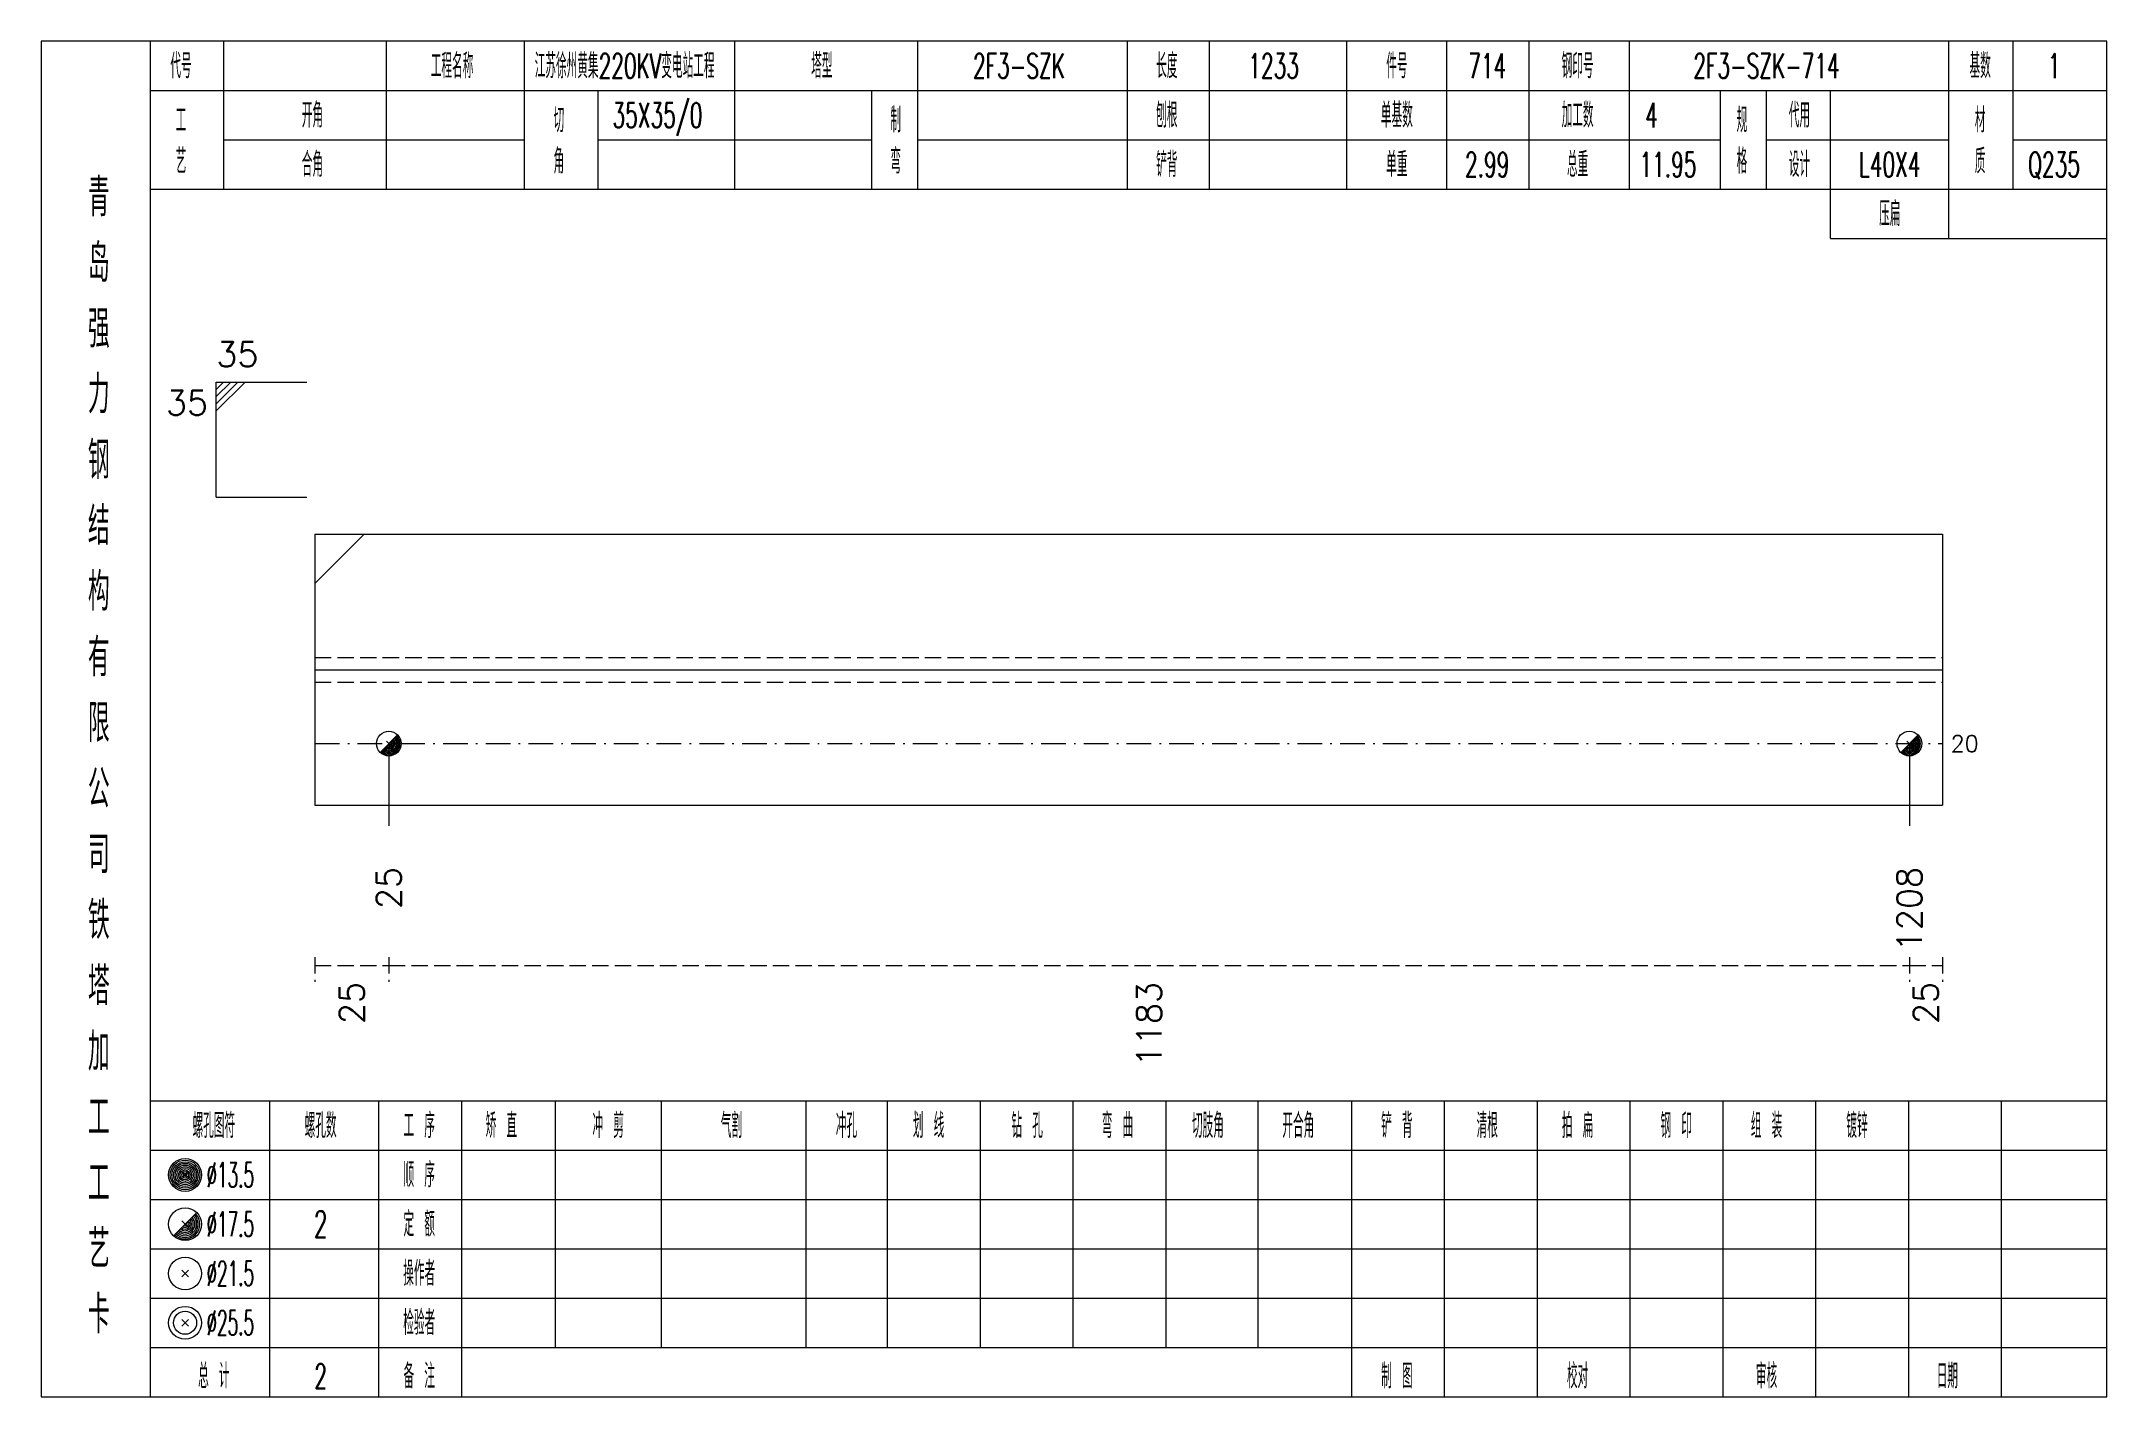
# Model space of a CAD drawing. Extents: x 0 to 4623, y -1159 to 4890.
# Drawn here: x 622.8 to 874.2, y 1575 to 1740 of the extents above; entities that cross this region are included whole.
import ezdxf
from ezdxf.enums import TextEntityAlignment as Align

# ---------------------------------------------------------------- set-up
doc = ezdxf.new("R2010")
doc.units = 0
doc.header["$MEASUREMENT"] = 0
doc.linetypes.add('一点画线', pattern=[5.2, 3, -1, 0.2, -1])
doc.linetypes.add('虚线', pattern=[2.75, 2, -0.75])
doc.layers.get('0').update_dxf_attribs({"linetype": 'CONTINUOUS', "lineweight": 25})
for name, color, linetype, lineweight in [('1', 7, 'CONTINUOUS', 25), ('4', 7, 'CONTINUOUS', 25), ('5', 7, 'CONTINUOUS', 25)]:
    doc.layers.add(name, color=color, linetype=linetype, lineweight=lineweight)
doc.styles.get("Standard").update_dxf_attribs({"font": 'simplex.shx', "width": 0.7, "height": 3, "bigfont": 'gbhzfs.shx'})

msp = doc.modelspace()

# ---------------------------------------------------------------- texts
at = {"color": 7, "linetype": 'Continuous', "lineweight": 13}
msp.add_text('35', height=3, dxfattribs=at).set_placement((644.1, 1699.5), align=Align.BOTTOM_LEFT)
msp.add_text('35', height=3, dxfattribs=at).set_placement((643.1, 1697.5), align=Align.TOP_RIGHT)
msp.add_text('20', height=2, dxfattribs=at).set_placement((855.2, 1654.5), align=Align.MIDDLE_LEFT)
at = {"color": 8, "linetype": 'Continuous', "lineweight": 9}
for s, p in [('25', (660.6, 1625.5)), ('1183', (757.642, 1625.5)), ('25', (852.192, 1625.5))]:
    msp.add_text(s, height=3, rotation=90, dxfattribs=at).set_placement(p, align=Align.MIDDLE_RIGHT)
at = {"layer": '1', "color": 7, "linetype": 'Continuous', "lineweight": 13}
for s, p in [('25', (665.1, 1639.5)), ('1208', (850.183, 1639.5))]:
    msp.add_text(s, height=3, rotation=90, dxfattribs=at).set_placement(p, align=Align.MIDDLE_RIGHT)
at = {"layer": '4', "color": 1, "linetype": 'Continuous', "lineweight": 13}
for s, height, width, p in [('代号', 3, 0.6, (639.8, 1737)), ('工程名称', 3, 0.6, (672.8, 1737)), ('江苏徐州黄集220KV变电站工程', 3, 0.6, (693.8, 1737)), ('塔型', 3, 0.6, (717.8, 1737)), ('2F3-SZK', 3, 0.6, (741.8, 1737)), ('长度', 3, 0.6, (759.8, 1737)), ('1233', 3, 0.6, (772.8, 1737)), ('件号', 3, 0.6, (787.8, 1737)), ('714', 3, 0.6, (798.8, 1737)), ('钢印号', 3, 0.6, (809.8, 1737)), ('2F3-SZK-714', 3, 0.6, (832.8, 1737)), ('基数', 3, 0.6, (858.8, 1737)), ('1', 3, 0.6, (867.8, 1737)), ('开角', 3, 0.6, (655.8, 1731)), ('35X35/0', 3, 0.6, (697.8, 1731)), ('制', 3, 0.6, (726.8, 1730.4)), ('刨根', 3, 0.6, (759.8, 1731)), ('单基数', 3, 0.6, (787.8, 1731)), ('加工数', 3, 0.6, (809.8, 1731)), ('4', 3, 0.6, (818.8, 1731)), ('规', 3, 0.6, (829.8, 1730.4)), ('代用', 3, 0.6, (836.8, 1731)), ('材', 3, 0.6, (858.8, 1730.4)), ('工', 3, 0.6, (639.8, 1730.4)), ('切', 3, 0.6, (685.8, 1730.4)), ('艺', 3, 0.6, (639.8, 1725.4)), ('角', 3, 0.6, (685.8, 1725.4)), ('弯', 3, 0.6, (726.8, 1725.4)), ('格', 3, 0.6, (829.8, 1725.4)), ('质', 3, 0.6, (858.8, 1725.4)), ('合角', 3, 0.6, (655.8, 1725)), ('铲背', 3, 0.6, (759.8, 1725)), ('单重', 3, 0.6, (787.8, 1725)), ('2.99', 3, 0.6, (798.8, 1725)), ('总重', 3, 0.6, (809.8, 1725)), ('11.95', 3, 0.6, (820.8, 1725)), ('设计', 3, 0.6, (836.8, 1725)), ('L40X4', 3, 0.6, (847.8, 1725)), ('Q235', 3, 0.6, (867.8, 1725)), ('青', 4.6, 0.8, (629.8, 1721)), ('压扁', 3, 0.6, (847.8, 1719)), ('岛', 4.6, 0.8, (629.8, 1713)), ('强', 4.6, 0.8, (629.8, 1705)), ('力', 4.6, 0.8, (629.8, 1697)), ('钢', 4.6, 0.8, (629.8, 1689)), ('结', 4.6, 0.8, (629.8, 1681)), ('构', 4.6, 0.8, (629.8, 1673)), ('有', 4.6, 0.8, (629.8, 1665)), ('限', 4.6, 0.8, (629.8, 1657)), ('公', 4.6, 0.8, (629.8, 1649)), ('司', 4.6, 0.8, (629.8, 1641)), ('铁', 4.6, 0.8, (629.8, 1633)), ('塔', 4.6, 0.8, (629.8, 1625)), ('加', 4.6, 0.8, (629.8, 1617)), ('工', 4.6, 0.8, (629.8, 1609)), ('螺孔图符', 3, 0.6, (643.8, 1608)), ('螺孔数', 3, 0.6, (656.8, 1608)), ('工 序', 3, 0.6, (668.8, 1608)), ('矫 直', 3, 0.6, (678.8, 1608)), ('冲 剪', 3, 0.6, (691.8, 1608)), ('气割', 3, 0.6, (706.8, 1608)), ('冲孔', 3, 0.6, (720.8, 1608)), ('划 线', 3, 0.6, (730.8, 1608)), ('钻 孔', 3, 0.6, (742.8, 1608)), ('弯 曲', 3, 0.6, (753.8, 1608)), ('切肢角', 3, 0.6, (764.8, 1608)), ('开合角', 3, 0.6, (775.8, 1608)), ('铲 背', 3, 0.6, (787.8, 1608)), ('清根', 3, 0.6, (798.8, 1608)), ('拍 扁', 3, 0.6, (809.8, 1608)), ('钢 印', 3, 0.6, (821.8, 1608)), ('组 装', 3, 0.6, (832.8, 1608)), ('镀锌', 3, 0.6, (843.8, 1608)), ('工', 4.6, 0.8, (629.8, 1601)), ('%%C13.5', 3, 0.5, (645.8, 1602)), ('顺 序', 3, 0.6, (668.8, 1602)), ('%%C17.5', 3, 0.5, (645.8, 1596)), ('2', 3.2, 0.6, (656.8, 1596)), ('定 额', 3, 0.6, (668.8, 1596)), ('艺', 4.6, 0.8, (629.8, 1593)), ('%%C21.5', 3, 0.5, (645.8, 1590)), ('操作者', 3, 0.6, (668.8, 1590)), ('卡', 4.6, 0.8, (629.8, 1585)), ('%%C25.5', 3, 0.5, (645.8, 1584)), ('检验者', 3, 0.6, (668.8, 1584)), ('总 计', 3, 0.6, (643.8, 1577.5)), ('2', 3, 0.6, (656.8, 1577.5)), ('备 注', 3, 0.6, (668.8, 1577.5)), ('制 图', 3, 0.6, (787.8, 1577.5)), ('校对', 3, 0.6, (809.8, 1577.5)), ('审核', 3, 0.6, (832.8, 1577.5)), ('日期', 3, 0.6, (854.8, 1577.5))]:
    msp.add_text(s, height=height, dxfattribs=dict(at, width=width)).set_placement(p, align=Align.MIDDLE_CENTER)

# ---------------------------------------------------------------- blocks, each defined once
blk = doc.blocks.new('孔17.5')
at = {"layer": '5', "color": 7, "linetype": 'Continuous', "lineweight": 13}
for p, q in [((-0.707, -0.707), (0.707, 0.707)), ((-0.2, 0.2), (0.2, -0.2))]:
    blk.add_line(p, q, dxfattribs=at)
blk.add_circle((0, 0), 1, dxfattribs=at)
for radius in [0.9, 0.8, 0.7, 0.6, 0.5, 0.4, 0.3, 0.2, 0.1]:
    blk.add_arc((0, 0), radius, 225, 45, dxfattribs=at)

# ---------------------------------------------------------------- linework, layer by layer
at = {"color": 7, "linetype": 'Continuous', "lineweight": 13}
for p, q in [((644.1, 1698.5), (655.1, 1698.5)), ((644.1, 1684.5), (644.1, 1698.5)), ((644.975, 1698.5), (644.1, 1697.625)), ((645.85, 1698.5), (644.1, 1696.75)), ((646.725, 1698.5), (644.1, 1695.875)), ((647.6, 1698.5), (644.1, 1695)), ((644.1, 1684.5), (655.1, 1684.5)), ((656.1, 1674), (662.1, 1680)), ((665.1, 1654.5), (665.1, 1644.5)), ((850.183, 1654.5), (850.183, 1644.5))]:
    msp.add_line(p, q, dxfattribs=at)
at = {"color": 7, "linetype": 'Continuous', "lineweight": 18}
for p, q in [((656.1, 1680), (656.1, 1647)), ((656.1, 1680), (854.2, 1680)), ((854.2, 1680), (854.2, 1647)), ((656.1, 1663.5), (854.2, 1663.5))]:
    msp.add_line(p, q, dxfattribs=at)
at = {"color": 1, "linetype": '虚线', "lineweight": 18}
for p, q in [((656.1, 1665), (854.2, 1665)), ((656.1, 1662), (854.2, 1662))]:
    msp.add_line(p, q, dxfattribs=at)
at = {"color": 3, "linetype": '一点画线', "lineweight": 13}
msp.add_line((656.1, 1654.5), (854.2, 1654.5), dxfattribs=at)
at = {"color": 8, "linetype": '虚线', "lineweight": 9}
for p, q in [((656.1, 1628.5), (656.1, 1625.5)), ((656.1, 1627.5), (665.1, 1627.5)), ((665.1, 1628.5), (665.1, 1625.5)), ((665.1, 1628.5), (665.1, 1625.5)), ((665.1, 1627.5), (850.183, 1627.5)), ((850.183, 1628.5), (850.183, 1625.5)), ((850.183, 1628.5), (850.183, 1625.5)), ((850.183, 1627.5), (854.2, 1627.5)), ((854.2, 1628.5), (854.2, 1625.5))]:
    msp.add_line(p, q, dxfattribs=at)
at = {"layer": '1', "color": 7, "linetype": 'Continuous', "lineweight": 18}
msp.add_line((656.1, 1647), (854.2, 1647), dxfattribs=at)
at = {"layer": '4', "color": 1, "linetype": 'Continuous', "lineweight": 18}
for p, q in [((636.1, 1575), (636.1, 1740)), ((645, 1722), (645, 1740)), ((664.8, 1722), (664.8, 1740)), ((681.6, 1722), (681.6, 1740)), ((707.2, 1722), (707.2, 1740)), ((729.5, 1722), (729.5, 1740)), ((755, 1722), (755, 1740)), ((765, 1722), (765, 1740)), ((781.7, 1722), (781.7, 1740)), ((793.9, 1722), (793.9, 1740)), ((803.9, 1722), (803.9, 1740)), ((816.1, 1722), (816.1, 1740)), ((855, 1716), (855, 1740)), ((862.8, 1722), (862.8, 1740)), ((636.1, 1734), (874.2, 1734)), ((690.6, 1722), (690.6, 1734)), ((723.9, 1722), (723.9, 1734)), ((827.2, 1722), (827.2, 1734)), ((832.8, 1722), (832.8, 1734)), ((840.6, 1716), (840.6, 1734)), ((645, 1728), (681.6, 1728)), ((690.6, 1728), (723.9, 1728)), ((729.5, 1728), (827.2, 1728)), ((832.8, 1728), (855, 1728)), ((862.8, 1728), (874.2, 1728)), ((636.1, 1722), (874.2, 1722)), ((840.6, 1716), (874.2, 1716)), ((636.1, 1611), (874.2, 1611)), ((650.6, 1575), (650.6, 1611)), ((663.9, 1575), (663.9, 1611)), ((674, 1575), (674, 1611)), ((685.4, 1581), (685.4, 1611)), ((698.3, 1581), (698.3, 1611)), ((715.9, 1581), (715.9, 1611)), ((725.8, 1581), (725.8, 1611)), ((737.1, 1581), (737.1, 1611)), ((748.4, 1581), (748.4, 1611)), ((759.7, 1581), (759.7, 1611)), ((770.9, 1581), (770.9, 1611)), ((782.3, 1581), (782.3, 1611)), ((793.6, 1581), (793.6, 1611)), ((804.9, 1581), (804.9, 1611)), ((816.2, 1581), (816.2, 1611)), ((827.5, 1581), (827.5, 1611)), ((838.8, 1581), (838.8, 1611)), ((850.1, 1581), (850.1, 1611)), ((861.4, 1581), (861.4, 1611)), ((636.1, 1605), (874.2, 1605)), ((636.1, 1599), (874.2, 1599)), ((636.1, 1593), (874.2, 1593)), ((636.1, 1587), (874.2, 1587)), ((636.1, 1581), (874.2, 1581)), ((782.3, 1575), (782.3, 1581)), ((793.6, 1575), (793.6, 1581)), ((804.9, 1575), (804.9, 1581)), ((816.2, 1575), (816.2, 1581)), ((827.5, 1575), (827.5, 1581)), ((838.8, 1575), (838.8, 1581)), ((850.1, 1575), (850.1, 1581)), ((861.4, 1575), (861.4, 1581))]:
    msp.add_line(p, q, dxfattribs=at)
at = {"layer": '4', "color": 7, "linetype": 'Continuous', "lineweight": 13}
for p, q in [((640.1, 1601.8), (640.5, 1602.2)), ((640.5, 1601.8), (640.1, 1602.2)), ((638.886, 1594.586), (641.714, 1597.414)), ((639.9, 1596.4), (640.7, 1595.6)), ((639.9, 1589.6), (640.7, 1590.4)), ((639.9, 1590.4), (640.7, 1589.6)), ((639.9, 1583.6), (640.7, 1584.4)), ((639.9, 1584.4), (640.7, 1583.6))]:
    msp.add_line(p, q, dxfattribs=at)
at = {"layer": '4', "color": 1, "linetype": 'Continuous', "lineweight": 18}
msp.add_lwpolyline([(622.8, 1740), (622.8, 1575), (874.2, 1575), (874.2, 1740)], close=True, dxfattribs=at)
at = {"layer": '4', "color": 7, "linetype": 'Continuous', "lineweight": 13}
for centre, radius in [((640.3, 1602), 2), ((640.3, 1602), 1.8), ((640.3, 1602), 1.6), ((640.3, 1602), 1.4), ((640.3, 1602), 1.2), ((640.3, 1602), 1), ((640.3, 1602), 0.8), ((640.3, 1602), 0.6), ((640.3, 1602), 0.4), ((640.3, 1602), 0.2), ((640.3, 1596), 2), ((640.3, 1590), 2), ((640.3, 1584), 2), ((640.3, 1584), 1.4)]:
    msp.add_circle(centre, radius, dxfattribs=at)
for radius in [1.8, 1.6, 1.4, 1.2, 1, 0.8, 0.6, 0.4, 0.2]:
    msp.add_arc((640.3, 1596), radius, 225, 45, dxfattribs=at)

# ---------------------------------------------------------------- block references
at = {"layer": '1', "color": 7, "linetype": 'Continuous', "lineweight": 13, "xscale": 1.5, "yscale": 1.5, "zscale": 1.5}
for p in [(665.1, 1654.5), (850.183, 1654.5)]:
    msp.add_blockref('孔17.5', p, dxfattribs=at)

msp.set_redraw_order([(e.dxf.handle, doc.entitydb.next_handle()) for e in msp.query("TEXT MTEXT ATTDEF DIMENSION ARC_DIMENSION")])  # texts and dimensions are drawn at this point

doc.saveas('drawing.dxf')
